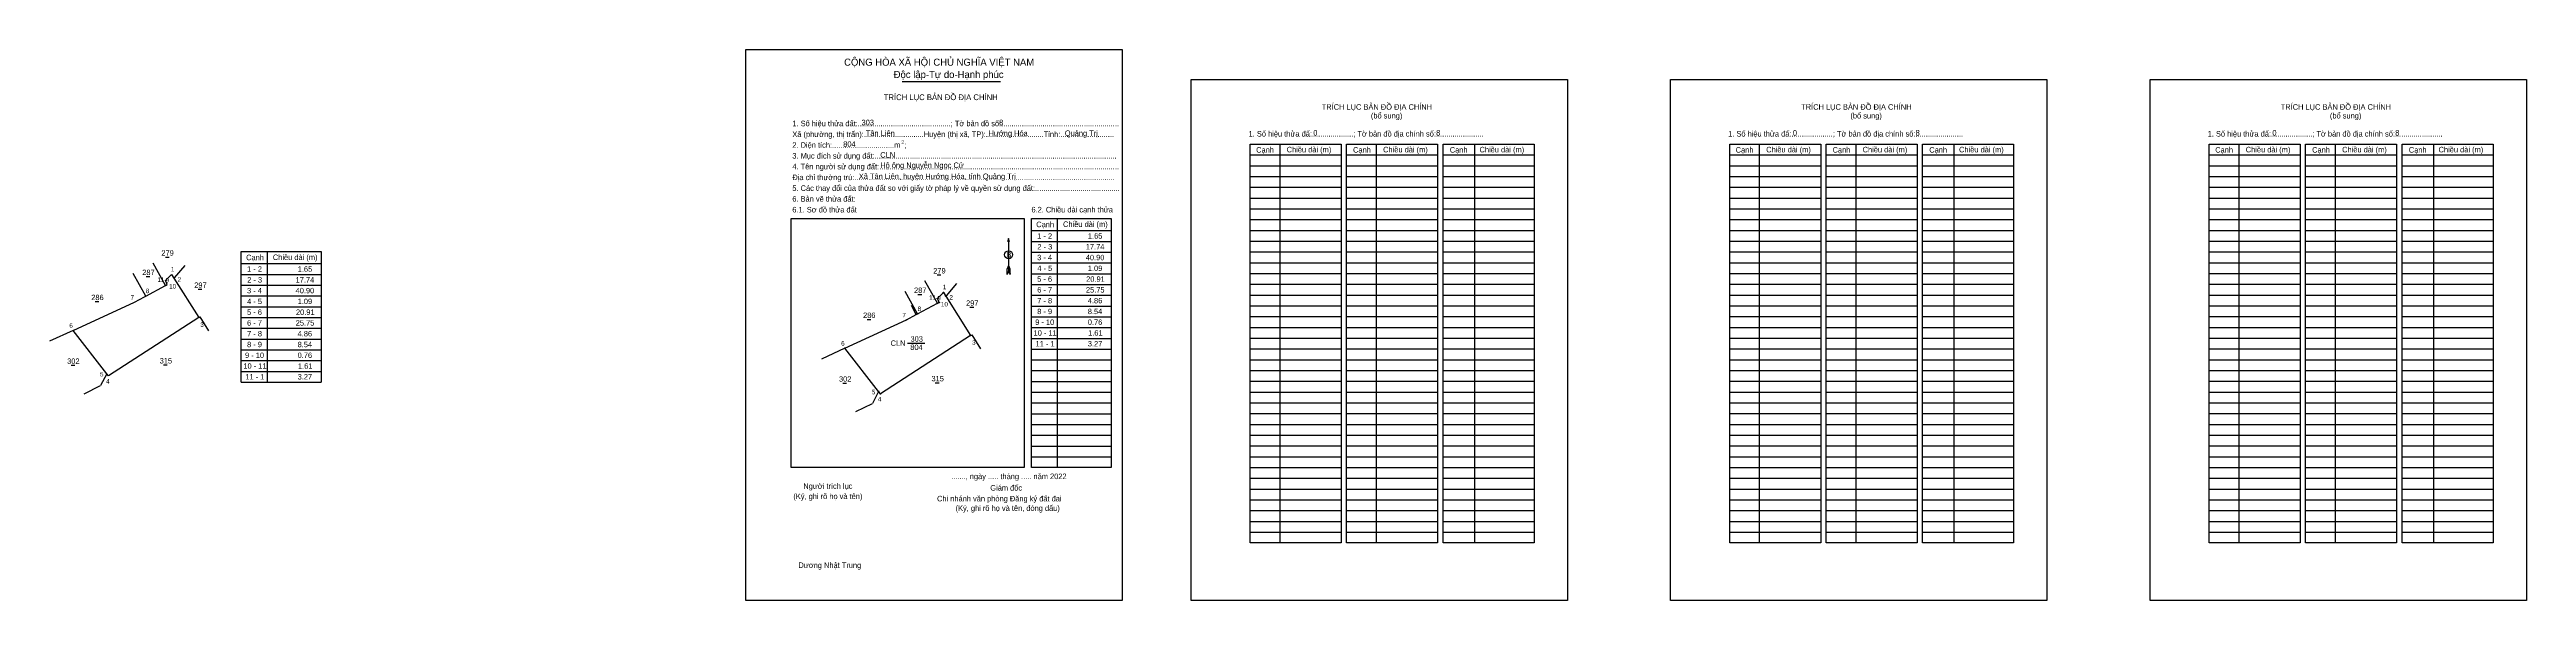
# Model space of a CAD drawing. Extents: x 547302 to 548246, y 1837997 to 1838207.
import ezdxf

# ---------------------------------------------------------------- set-up
doc = ezdxf.new("R2010")
doc.units = 0
for name, color, linetype in [('Level 1', 7, 'Continuous'), ('Level 10', 7, 'Continuous'), ('Level 11', 7, 'Continuous'), ('Level 13', 7, 'Continuous'), ('Level 2', 7, 'Continuous'), ('Level 27', 7, 'Continuous'), ('Level 36', 7, 'Continuous'), ('Level 5', 7, 'Continuous'), ('Level 52', 7, 'Continuous'), ('Level 6', 7, 'Continuous'), ('Level 9', 7, 'Continuous')]:
    doc.layers.add(name, color=color, linetype=linetype)

msp = doc.modelspace()

# ---------------------------------------------------------------- linework, layer by layer
at = {"layer": 'Level 1'}
for p, q in [((547567.44, 1838207.03), (547567.44, 1838207.03)), ((547737, 1838195.6), (547737, 1838195.6)), ((547770.81, 1838171), (547770.81, 1838019.21)), ((547807.54, 1838171), (547807.54, 1838019.21)), ((547844.95, 1838171), (547844.95, 1838019.21)), ((547953.47, 1838171), (547953.47, 1838019.21)), ((547990.2, 1838171), (547990.2, 1838019.21)), ((548027.61, 1838171), (548027.61, 1838019.21)), ((548136.14, 1838171), (548136.14, 1838019.21)), ((548172.87, 1838171), (548172.87, 1838019.21)), ((548210.28, 1838171), (548210.28, 1838019.21)), ((547759.53, 1838166.9), (547794.19, 1838166.9)), ((547759.53, 1838162.8), (547794.19, 1838162.8)), ((547759.53, 1838158.69), (547794.19, 1838158.69)), ((547796.25, 1838166.9), (547830.92, 1838166.9)), ((547796.25, 1838162.8), (547830.92, 1838162.8)), ((547796.25, 1838158.69), (547830.92, 1838158.69)), ((547832.98, 1838166.9), (547867.65, 1838166.9)), ((547832.98, 1838162.8), (547867.65, 1838162.8)), ((547832.98, 1838158.69), (547867.65, 1838158.69)), ((547942.19, 1838166.9), (547976.86, 1838166.9)), ((547942.19, 1838162.8), (547976.86, 1838162.8)), ((547942.19, 1838158.69), (547976.86, 1838158.69)), ((547978.92, 1838166.9), (548013.59, 1838166.9)), ((547978.92, 1838162.8), (548013.59, 1838162.8)), ((547978.92, 1838158.69), (548013.59, 1838158.69)), ((548015.65, 1838166.9), (548050.31, 1838166.9)), ((548015.65, 1838162.8), (548050.31, 1838162.8)), ((548015.65, 1838158.69), (548050.31, 1838158.69)), ((548124.86, 1838166.9), (548159.53, 1838166.9)), ((548124.86, 1838162.8), (548159.53, 1838162.8)), ((548124.86, 1838158.69), (548159.53, 1838158.69)), ((548161.59, 1838166.9), (548196.25, 1838166.9)), ((548161.59, 1838162.8), (548196.25, 1838162.8)), ((548161.59, 1838158.69), (548196.25, 1838158.69)), ((548198.32, 1838166.9), (548232.98, 1838166.9)), ((548198.32, 1838162.8), (548232.98, 1838162.8)), ((548198.32, 1838158.69), (548232.98, 1838158.69)), ((547759.53, 1838154.59), (547794.19, 1838154.59)), ((547759.53, 1838150.49), (547794.19, 1838150.49)), ((547796.25, 1838154.59), (547830.92, 1838154.59)), ((547796.25, 1838150.49), (547830.92, 1838150.49)), ((547832.98, 1838154.59), (547867.65, 1838154.59)), ((547832.98, 1838150.49), (547867.65, 1838150.49)), ((547942.19, 1838154.59), (547976.86, 1838154.59)), ((547942.19, 1838150.49), (547976.86, 1838150.49)), ((547978.92, 1838154.59), (548013.59, 1838154.59)), ((547978.92, 1838150.49), (548013.59, 1838150.49)), ((548015.65, 1838154.59), (548050.31, 1838154.59)), ((548015.65, 1838150.49), (548050.31, 1838150.49)), ((548124.86, 1838154.59), (548159.53, 1838154.59)), ((548124.86, 1838150.49), (548159.53, 1838150.49)), ((548161.59, 1838154.59), (548196.25, 1838154.59)), ((548161.59, 1838150.49), (548196.25, 1838150.49)), ((548198.32, 1838154.59), (548232.98, 1838154.59)), ((548198.32, 1838150.49), (548232.98, 1838150.49)), ((547584.71, 1838142.7), (547584.71, 1838142.7)), ((547686.04, 1838142.7), (547686.04, 1838047.86)), ((547759.53, 1838146.39), (547794.19, 1838146.39)), ((547759.53, 1838142.28), (547794.19, 1838142.28)), ((547796.25, 1838146.39), (547830.92, 1838146.39)), ((547796.25, 1838142.28), (547830.92, 1838142.28)), ((547832.98, 1838146.39), (547867.65, 1838146.39)), ((547832.98, 1838142.28), (547867.65, 1838142.28)), ((547942.19, 1838146.39), (547976.86, 1838146.39)), ((547942.19, 1838142.28), (547976.86, 1838142.28)), ((547978.92, 1838146.39), (548013.59, 1838146.39)), ((547978.92, 1838142.28), (548013.59, 1838142.28)), ((548015.65, 1838146.39), (548050.31, 1838146.39)), ((548015.65, 1838142.28), (548050.31, 1838142.28)), ((548124.86, 1838146.39), (548159.53, 1838146.39)), ((548124.86, 1838142.28), (548159.53, 1838142.28)), ((548161.59, 1838146.39), (548196.25, 1838146.39)), ((548161.59, 1838142.28), (548196.25, 1838142.28)), ((548198.32, 1838146.39), (548232.98, 1838146.39)), ((548198.32, 1838142.28), (548232.98, 1838142.28)), ((547667.48, 1838135.14), (547667.48, 1838122.73)), ((547676.19, 1838138.12), (547706.62, 1838138.12)), ((547676.19, 1838134.02), (547706.62, 1838134.02)), ((547759.53, 1838138.18), (547794.19, 1838138.18)), ((547759.53, 1838134.08), (547794.19, 1838134.08)), ((547796.25, 1838138.18), (547830.92, 1838138.18)), ((547796.25, 1838134.08), (547830.92, 1838134.08)), ((547832.98, 1838138.18), (547867.65, 1838138.18)), ((547832.98, 1838134.08), (547867.65, 1838134.08)), ((547942.19, 1838138.18), (547976.86, 1838138.18)), ((547942.19, 1838134.08), (547976.86, 1838134.08)), ((547978.92, 1838138.18), (548013.59, 1838138.18)), ((547978.92, 1838134.08), (548013.59, 1838134.08)), ((548015.65, 1838138.18), (548050.31, 1838138.18)), ((548015.65, 1838134.08), (548050.31, 1838134.08)), ((548124.86, 1838138.18), (548159.53, 1838138.18)), ((548124.86, 1838134.08), (548159.53, 1838134.08)), ((548161.59, 1838138.18), (548196.25, 1838138.18)), ((548161.59, 1838134.08), (548196.25, 1838134.08)), ((548198.32, 1838138.18), (548232.98, 1838138.18)), ((548198.32, 1838134.08), (548232.98, 1838134.08)), ((547666.93, 1838121.46), (547666.96, 1838123.51)), ((547667.48, 1838122.73), (547666.93, 1838121.46)), ((547667.48, 1838124.78), (547666.96, 1838123.51)), ((547667.48, 1838124.78), (547668.01, 1838123.51)), ((547667.48, 1838124.6), (547668.01, 1838123.33)), ((547667.48, 1838124.42), (547668.01, 1838123.15)), ((547667.48, 1838124.25), (547668.01, 1838122.97)), ((547667.48, 1838124.06), (547668.01, 1838122.78)), ((547667.48, 1838123.88), (547668.01, 1838122.6)), ((547667.48, 1838123.71), (547668.01, 1838122.41)), ((547667.48, 1838123.53), (547668.02, 1838122.23)), ((547667.48, 1838123.35), (547668.02, 1838122.04)), ((547667.48, 1838123.17), (547668.02, 1838121.86)), ((547667.48, 1838123), (547668.03, 1838121.68)), ((547667.48, 1838122.73), (547668.03, 1838121.46)), ((547668.03, 1838121.46), (547668.01, 1838123.51)), ((547676.19, 1838129.91), (547706.62, 1838129.91)), ((547676.19, 1838125.81), (547706.62, 1838125.81)), ((547676.19, 1838121.71), (547706.62, 1838121.71)), ((547759.53, 1838129.98), (547794.19, 1838129.98)), ((547759.53, 1838125.87), (547794.19, 1838125.87)), ((547759.53, 1838121.77), (547794.19, 1838121.77)), ((547796.25, 1838129.98), (547830.92, 1838129.98)), ((547796.25, 1838125.87), (547830.92, 1838125.87)), ((547796.25, 1838121.77), (547830.92, 1838121.77)), ((547832.98, 1838129.98), (547867.65, 1838129.98)), ((547832.98, 1838125.87), (547867.65, 1838125.87)), ((547832.98, 1838121.77), (547867.65, 1838121.77)), ((547942.19, 1838129.98), (547976.86, 1838129.98)), ((547942.19, 1838125.87), (547976.86, 1838125.87)), ((547942.19, 1838121.77), (547976.86, 1838121.77)), ((547978.92, 1838129.98), (548013.59, 1838129.98)), ((547978.92, 1838125.87), (548013.59, 1838125.87)), ((547978.92, 1838121.77), (548013.59, 1838121.77)), ((548015.65, 1838129.98), (548050.31, 1838129.98)), ((548015.65, 1838125.87), (548050.31, 1838125.87)), ((548015.65, 1838121.77), (548050.31, 1838121.77)), ((548124.86, 1838129.98), (548159.53, 1838129.98)), ((548124.86, 1838125.87), (548159.53, 1838125.87)), ((548124.86, 1838121.77), (548159.53, 1838121.77)), ((548161.59, 1838129.98), (548196.25, 1838129.98)), ((548161.59, 1838125.87), (548196.25, 1838125.87)), ((548161.59, 1838121.77), (548196.25, 1838121.77)), ((548198.32, 1838129.98), (548232.98, 1838129.98)), ((548198.32, 1838125.87), (548232.98, 1838125.87)), ((548198.32, 1838121.77), (548232.98, 1838121.77)), ((547676.19, 1838117.61), (547706.62, 1838117.61)), ((547676.19, 1838113.5), (547706.62, 1838113.5)), ((547759.53, 1838117.67), (547794.19, 1838117.67)), ((547759.53, 1838113.57), (547794.19, 1838113.57)), ((547796.25, 1838117.67), (547830.92, 1838117.67)), ((547796.25, 1838113.57), (547830.92, 1838113.57)), ((547832.98, 1838117.67), (547867.65, 1838117.67)), ((547832.98, 1838113.57), (547867.65, 1838113.57)), ((547942.19, 1838117.67), (547976.86, 1838117.67)), ((547942.19, 1838113.57), (547976.86, 1838113.57)), ((547978.92, 1838117.67), (548013.59, 1838117.67)), ((547978.92, 1838113.57), (548013.59, 1838113.57)), ((548015.65, 1838117.67), (548050.31, 1838117.67)), ((548015.65, 1838113.57), (548050.31, 1838113.57)), ((548124.86, 1838117.67), (548159.53, 1838117.67)), ((548124.86, 1838113.57), (548159.53, 1838113.57)), ((548161.59, 1838117.67), (548196.25, 1838117.67)), ((548161.59, 1838113.57), (548196.25, 1838113.57)), ((548198.32, 1838117.67), (548232.98, 1838117.67)), ((548198.32, 1838113.57), (548232.98, 1838113.57)), ((547676.19, 1838109.4), (547706.62, 1838109.4)), ((547676.19, 1838105.3), (547706.62, 1838105.3)), ((547759.53, 1838109.46), (547794.19, 1838109.46)), ((547759.53, 1838105.36), (547794.19, 1838105.36)), ((547796.25, 1838109.46), (547830.92, 1838109.46)), ((547796.25, 1838105.36), (547830.92, 1838105.36)), ((547832.98, 1838109.46), (547867.65, 1838109.46)), ((547832.98, 1838105.36), (547867.65, 1838105.36)), ((547942.19, 1838109.46), (547976.86, 1838109.46)), ((547942.19, 1838105.36), (547976.86, 1838105.36)), ((547978.92, 1838109.46), (548013.59, 1838109.46)), ((547978.92, 1838105.36), (548013.59, 1838105.36)), ((548015.65, 1838109.46), (548050.31, 1838109.46)), ((548015.65, 1838105.36), (548050.31, 1838105.36)), ((548124.86, 1838109.46), (548159.53, 1838109.46)), ((548124.86, 1838105.36), (548159.53, 1838105.36)), ((548161.59, 1838109.46), (548196.25, 1838109.46)), ((548161.59, 1838105.36), (548196.25, 1838105.36)), ((548198.32, 1838109.46), (548232.98, 1838109.46)), ((548198.32, 1838105.36), (548232.98, 1838105.36)), ((547676.19, 1838101.2), (547706.62, 1838101.2)), ((547676.19, 1838097.09), (547706.62, 1838097.09)), ((547676.19, 1838092.99), (547706.62, 1838092.99)), ((547759.53, 1838101.26), (547794.19, 1838101.26)), ((547759.53, 1838097.16), (547794.19, 1838097.16)), ((547759.53, 1838093.05), (547794.19, 1838093.05)), ((547796.25, 1838101.26), (547830.92, 1838101.26)), ((547796.25, 1838097.16), (547830.92, 1838097.16)), ((547796.25, 1838093.05), (547830.92, 1838093.05)), ((547832.98, 1838101.26), (547867.65, 1838101.26)), ((547832.98, 1838097.16), (547867.65, 1838097.16)), ((547832.98, 1838093.05), (547867.65, 1838093.05)), ((547942.19, 1838101.26), (547976.86, 1838101.26)), ((547942.19, 1838097.16), (547976.86, 1838097.16)), ((547942.19, 1838093.05), (547976.86, 1838093.05)), ((547978.92, 1838101.26), (548013.59, 1838101.26)), ((547978.92, 1838097.16), (548013.59, 1838097.16)), ((547978.92, 1838093.05), (548013.59, 1838093.05)), ((548015.65, 1838101.26), (548050.31, 1838101.26)), ((548015.65, 1838097.16), (548050.31, 1838097.16)), ((548015.65, 1838093.05), (548050.31, 1838093.05)), ((548124.86, 1838101.26), (548159.53, 1838101.26)), ((548124.86, 1838097.16), (548159.53, 1838097.16)), ((548124.86, 1838093.05), (548159.53, 1838093.05)), ((548161.59, 1838101.26), (548196.25, 1838101.26)), ((548161.59, 1838097.16), (548196.25, 1838097.16)), ((548161.59, 1838093.05), (548196.25, 1838093.05)), ((548198.32, 1838101.26), (548232.98, 1838101.26)), ((548198.32, 1838097.16), (548232.98, 1838097.16)), ((548198.32, 1838093.05), (548232.98, 1838093.05)), ((547676.19, 1838088.89), (547706.62, 1838088.89)), ((547676.19, 1838084.79), (547706.62, 1838084.79)), ((547759.53, 1838088.95), (547794.19, 1838088.95)), ((547759.53, 1838084.85), (547794.19, 1838084.85)), ((547796.25, 1838088.95), (547830.92, 1838088.95)), ((547796.25, 1838084.85), (547830.92, 1838084.85)), ((547832.98, 1838088.95), (547867.65, 1838088.95)), ((547832.98, 1838084.85), (547867.65, 1838084.85)), ((547942.19, 1838088.95), (547976.86, 1838088.95)), ((547942.19, 1838084.85), (547976.86, 1838084.85)), ((547978.92, 1838088.95), (548013.59, 1838088.95)), ((547978.92, 1838084.85), (548013.59, 1838084.85)), ((548015.65, 1838088.95), (548050.31, 1838088.95)), ((548015.65, 1838084.85), (548050.31, 1838084.85)), ((548124.86, 1838088.95), (548159.53, 1838088.95)), ((548124.86, 1838084.85), (548159.53, 1838084.85)), ((548161.59, 1838088.95), (548196.25, 1838088.95)), ((548161.59, 1838084.85), (548196.25, 1838084.85)), ((548198.32, 1838088.95), (548232.98, 1838088.95)), ((548198.32, 1838084.85), (548232.98, 1838084.85)), ((547676.19, 1838080.68), (547706.62, 1838080.68)), ((547676.19, 1838076.58), (547706.62, 1838076.58)), ((547759.53, 1838080.75), (547794.19, 1838080.75)), ((547759.53, 1838076.64), (547794.19, 1838076.64)), ((547796.25, 1838080.75), (547830.92, 1838080.75)), ((547796.25, 1838076.64), (547830.92, 1838076.64)), ((547832.98, 1838080.75), (547867.65, 1838080.75)), ((547832.98, 1838076.64), (547867.65, 1838076.64)), ((547942.19, 1838080.75), (547976.86, 1838080.75)), ((547942.19, 1838076.64), (547976.86, 1838076.64)), ((547978.92, 1838080.75), (548013.59, 1838080.75)), ((547978.92, 1838076.64), (548013.59, 1838076.64)), ((548015.65, 1838080.75), (548050.31, 1838080.75)), ((548015.65, 1838076.64), (548050.31, 1838076.64)), ((548124.86, 1838080.75), (548159.53, 1838080.75)), ((548124.86, 1838076.64), (548159.53, 1838076.64)), ((548161.59, 1838080.75), (548196.25, 1838080.75)), ((548161.59, 1838076.64), (548196.25, 1838076.64)), ((548198.32, 1838080.75), (548232.98, 1838080.75)), ((548198.32, 1838076.64), (548232.98, 1838076.64)), ((547676.19, 1838072.48), (547706.62, 1838072.48)), ((547676.19, 1838068.38), (547706.62, 1838068.38)), ((547676.19, 1838064.27), (547706.62, 1838064.27)), ((547759.53, 1838072.54), (547794.19, 1838072.54)), ((547759.53, 1838068.44), (547794.19, 1838068.44)), ((547759.53, 1838064.34), (547794.19, 1838064.34)), ((547796.25, 1838072.54), (547830.92, 1838072.54)), ((547796.25, 1838068.44), (547830.92, 1838068.44)), ((547796.25, 1838064.34), (547830.92, 1838064.34)), ((547832.98, 1838072.54), (547867.65, 1838072.54)), ((547832.98, 1838068.44), (547867.65, 1838068.44)), ((547832.98, 1838064.34), (547867.65, 1838064.34)), ((547942.19, 1838072.54), (547976.86, 1838072.54)), ((547942.19, 1838068.44), (547976.86, 1838068.44)), ((547942.19, 1838064.34), (547976.86, 1838064.34)), ((547978.92, 1838072.54), (548013.59, 1838072.54)), ((547978.92, 1838068.44), (548013.59, 1838068.44)), ((547978.92, 1838064.34), (548013.59, 1838064.34)), ((548015.65, 1838072.54), (548050.31, 1838072.54)), ((548015.65, 1838068.44), (548050.31, 1838068.44)), ((548015.65, 1838064.34), (548050.31, 1838064.34)), ((548124.86, 1838072.54), (548159.53, 1838072.54)), ((548124.86, 1838068.44), (548159.53, 1838068.44)), ((548124.86, 1838064.34), (548159.53, 1838064.34)), ((548161.59, 1838072.54), (548196.25, 1838072.54)), ((548161.59, 1838068.44), (548196.25, 1838068.44)), ((548161.59, 1838064.34), (548196.25, 1838064.34)), ((548198.32, 1838072.54), (548232.98, 1838072.54)), ((548198.32, 1838068.44), (548232.98, 1838068.44)), ((548198.32, 1838064.34), (548232.98, 1838064.34)), ((547676.19, 1838060.17), (547706.62, 1838060.17)), ((547676.19, 1838056.07), (547706.62, 1838056.07)), ((547759.53, 1838060.23), (547794.19, 1838060.23)), ((547759.53, 1838056.13), (547794.19, 1838056.13)), ((547796.25, 1838060.23), (547830.92, 1838060.23)), ((547796.25, 1838056.13), (547830.92, 1838056.13)), ((547832.98, 1838060.23), (547867.65, 1838060.23)), ((547832.98, 1838056.13), (547867.65, 1838056.13)), ((547942.19, 1838060.23), (547976.86, 1838060.23)), ((547942.19, 1838056.13), (547976.86, 1838056.13)), ((547978.92, 1838060.23), (548013.59, 1838060.23)), ((547978.92, 1838056.13), (548013.59, 1838056.13)), ((548015.65, 1838060.23), (548050.31, 1838060.23)), ((548015.65, 1838056.13), (548050.31, 1838056.13)), ((548124.86, 1838060.23), (548159.53, 1838060.23)), ((548124.86, 1838056.13), (548159.53, 1838056.13)), ((548161.59, 1838060.23), (548196.25, 1838060.23)), ((548161.59, 1838056.13), (548196.25, 1838056.13)), ((548198.32, 1838060.23), (548232.98, 1838060.23)), ((548198.32, 1838056.13), (548232.98, 1838056.13)), ((547673.46, 1838047.86), (547673.46, 1838047.86)), ((547676.19, 1838051.97), (547706.62, 1838051.97)), ((547759.53, 1838052.03), (547794.19, 1838052.03)), ((547759.53, 1838047.93), (547794.19, 1838047.93)), ((547796.25, 1838052.03), (547830.92, 1838052.03)), ((547796.25, 1838047.93), (547830.92, 1838047.93)), ((547832.98, 1838052.03), (547867.65, 1838052.03)), ((547832.98, 1838047.93), (547867.65, 1838047.93)), ((547942.19, 1838052.03), (547976.86, 1838052.03)), ((547942.19, 1838047.93), (547976.86, 1838047.93)), ((547978.92, 1838052.03), (548013.59, 1838052.03)), ((547978.92, 1838047.93), (548013.59, 1838047.93)), ((548015.65, 1838052.03), (548050.31, 1838052.03)), ((548015.65, 1838047.93), (548050.31, 1838047.93)), ((548124.86, 1838052.03), (548159.53, 1838052.03)), ((548124.86, 1838047.93), (548159.53, 1838047.93)), ((548161.59, 1838052.03), (548196.25, 1838052.03)), ((548161.59, 1838047.93), (548196.25, 1838047.93)), ((548198.32, 1838052.03), (548232.98, 1838052.03)), ((548198.32, 1838047.93), (548232.98, 1838047.93)), ((547759.53, 1838043.82), (547794.19, 1838043.82)), ((547759.53, 1838039.72), (547794.19, 1838039.72)), ((547796.25, 1838043.82), (547830.92, 1838043.82)), ((547796.25, 1838039.72), (547830.92, 1838039.72)), ((547832.98, 1838043.82), (547867.65, 1838043.82)), ((547832.98, 1838039.72), (547867.65, 1838039.72)), ((547942.19, 1838043.82), (547976.86, 1838043.82)), ((547942.19, 1838039.72), (547976.86, 1838039.72)), ((547978.92, 1838043.82), (548013.59, 1838043.82)), ((547978.92, 1838039.72), (548013.59, 1838039.72)), ((548015.65, 1838043.82), (548050.31, 1838043.82)), ((548015.65, 1838039.72), (548050.31, 1838039.72)), ((548124.86, 1838043.82), (548159.53, 1838043.82)), ((548124.86, 1838039.72), (548159.53, 1838039.72)), ((548161.59, 1838043.82), (548196.25, 1838043.82)), ((548161.59, 1838039.72), (548196.25, 1838039.72)), ((548198.32, 1838043.82), (548232.98, 1838043.82)), ((548198.32, 1838039.72), (548232.98, 1838039.72)), ((547759.53, 1838035.62), (547794.19, 1838035.62)), ((547759.53, 1838031.52), (547794.19, 1838031.52)), ((547759.53, 1838027.41), (547794.19, 1838027.41)), ((547796.25, 1838035.62), (547830.92, 1838035.62)), ((547796.25, 1838031.52), (547830.92, 1838031.52)), ((547796.25, 1838027.41), (547830.92, 1838027.41)), ((547832.98, 1838035.62), (547867.65, 1838035.62)), ((547832.98, 1838031.52), (547867.65, 1838031.52)), ((547832.98, 1838027.41), (547867.65, 1838027.41)), ((547942.19, 1838035.62), (547976.86, 1838035.62)), ((547942.19, 1838031.52), (547976.86, 1838031.52)), ((547942.19, 1838027.41), (547976.86, 1838027.41)), ((547978.92, 1838035.62), (548013.59, 1838035.62)), ((547978.92, 1838031.52), (548013.59, 1838031.52)), ((547978.92, 1838027.41), (548013.59, 1838027.41)), ((548015.65, 1838035.62), (548050.31, 1838035.62)), ((548015.65, 1838031.52), (548050.31, 1838031.52)), ((548015.65, 1838027.41), (548050.31, 1838027.41)), ((548124.86, 1838035.62), (548159.53, 1838035.62)), ((548124.86, 1838031.52), (548159.53, 1838031.52)), ((548124.86, 1838027.41), (548159.53, 1838027.41)), ((548161.59, 1838035.62), (548196.25, 1838035.62)), ((548161.59, 1838031.52), (548196.25, 1838031.52)), ((548161.59, 1838027.41), (548196.25, 1838027.41)), ((548198.32, 1838035.62), (548232.98, 1838035.62)), ((548198.32, 1838031.52), (548232.98, 1838031.52)), ((548198.32, 1838027.41), (548232.98, 1838027.41)), ((547759.53, 1838023.31), (547794.19, 1838023.31)), ((547796.25, 1838023.31), (547830.92, 1838023.31)), ((547832.98, 1838023.31), (547867.65, 1838023.31)), ((547942.19, 1838023.31), (547976.86, 1838023.31)), ((547978.92, 1838023.31), (548013.59, 1838023.31)), ((548015.65, 1838023.31), (548050.31, 1838023.31)), ((548124.86, 1838023.31), (548159.53, 1838023.31)), ((548161.59, 1838023.31), (548196.25, 1838023.31)), ((548198.32, 1838023.31), (548232.98, 1838023.31)), ((547710.81, 1837997.31), (547710.81, 1837997.31)), ((547880.36, 1837997.31), (547880.36, 1837997.31))]:
    msp.add_line(p, q, dxfattribs=at)
for points in [[(547759.53, 1838171), (547794.19, 1838171), (547794.19, 1838019.21), (547759.53, 1838019.21)], [(547796.25, 1838171), (547830.92, 1838171), (547830.92, 1838019.21), (547796.25, 1838019.21)], [(547832.98, 1838171), (547867.65, 1838171), (547867.65, 1838019.21), (547832.98, 1838019.21)], [(547942.19, 1838171), (547976.86, 1838171), (547976.86, 1838019.21), (547942.19, 1838019.21)], [(547978.92, 1838171), (548013.59, 1838171), (548013.59, 1838019.21), (547978.92, 1838019.21)], [(548015.65, 1838171), (548050.31, 1838171), (548050.31, 1838019.21), (548015.65, 1838019.21)], [(548124.86, 1838171), (548159.53, 1838171), (548159.53, 1838019.21), (548124.86, 1838019.21)], [(548161.59, 1838171), (548196.25, 1838171), (548196.25, 1838019.21), (548161.59, 1838019.21)], [(548198.32, 1838171), (548232.98, 1838171), (548232.98, 1838019.21), (548198.32, 1838019.21)], [(547584.71, 1838142.7), (547673.46, 1838142.7), (547673.46, 1838047.86), (547584.71, 1838047.86)], [(547676.19, 1838142.7), (547706.62, 1838142.7), (547706.62, 1838047.86), (547676.19, 1838047.86)]]:
    msp.add_lwpolyline(points, close=True, dxfattribs=at)
msp.add_lwpolyline([(547667.83, 1838133.82), (547667.48, 1838135.14), (547667.12, 1838133.82)], dxfattribs=at)
msp.add_circle((547667.48, 1838128.93), 1.51, dxfattribs=at)
at = {"layer": 'Level 10'}
for p, q in [((547640.38, 1838112.26), (547642.68, 1838114.59)), ((547641.02, 1838110.79), (547640.38, 1838112.26)), ((547642.68, 1838114.59), (547643.56, 1838113.19)), ((547643.56, 1838113.19), (547653.01, 1838098.18)), ((547643.81, 1838113.34), (547647.83, 1838117.97)), ((547605.15, 1838093.33), (547628.54, 1838104.09)), ((547628.54, 1838104.09), (547632.29, 1838106.11)), ((547632.29, 1838106.11), (547630.45, 1838109.66)), ((547632.29, 1838106.11), (547632.82, 1838106.39)), ((547632.82, 1838106.39), (547640.35, 1838110.43)), ((547640.35, 1838110.43), (547641.02, 1838110.79)), ((547617.99, 1838076.83), (547605.15, 1838093.33)), ((547653.01, 1838098.18), (547618.66, 1838075.97)), ((547653.01, 1838098.18), (547653.48, 1838098.48)), ((547653.48, 1838098.48), (547656.78, 1838093.15)), ((547618.66, 1838075.97), (547617.99, 1838076.83)), ((547609.32, 1838069.2), (547615.62, 1838072.33))]:
    msp.add_line(p, q, dxfattribs=at)
at = {"layer": 'Level 11'}
for centre in [(547640.38, 1838112.26), (547642.68, 1838114.59), (547643.56, 1838113.19), (547628.54, 1838104.09), (547632.82, 1838106.39), (547640.35, 1838110.43), (547641.02, 1838110.79), (547605.15, 1838093.33), (547605.15, 1838093.33), (547653.01, 1838098.18), (547617.99, 1838076.83), (547618.66, 1838075.97)]:
    msp.add_circle(centre, 0.137, dxfattribs=at)
at = {"layer": 'Level 13'}
msp.add_line((547626.93, 1838194.91), (547664.36, 1838194.91), dxfattribs=at)
at = {"layer": 'Level 2'}
for points in [[(547567.44, 1838207.04), (547710.81, 1838207.04), (547710.81, 1837997.31), (547567.44, 1837997.31)], [(547737, 1838195.6), (547880.36, 1838195.6), (547880.36, 1837997.31), (547737, 1837997.31)], [(547919.67, 1838195.6), (548063.03, 1838195.6), (548063.03, 1837997.31), (547919.67, 1837997.31)], [(548102.34, 1838195.6), (548245.7, 1838195.6), (548245.7, 1837997.31), (548102.34, 1837997.31)]]:
    msp.add_lwpolyline(points, close=True, dxfattribs=at)
at = {"layer": 'Level 27'}
for p, q in [((547632.82, 1838106.39), (547628.05, 1838114.95)), ((547640.35, 1838110.43), (547635.59, 1838118.94)), ((547605.15, 1838093.33), (547596.16, 1838089.2)), ((547617.99, 1838076.83), (547615.62, 1838072.33))]:
    msp.add_line(p, q, dxfattribs=at)
at = {"layer": 'Level 5'}
for p, q in [((547338.82, 1838113.19), (547334.05, 1838121.75)), ((547346.34, 1838117.23), (547341.59, 1838125.74)), ((547346.28, 1838128.03), (547347.69, 1838128.03)), ((547346.38, 1838119.06), (547348.68, 1838121.39)), ((547348.68, 1838121.39), (547349.56, 1838119.99)), ((547349.81, 1838120.14), (547353.83, 1838124.77)), ((547375.19, 1838130.11), (547405.61, 1838130.11)), ((547375.19, 1838080.4), (547375.19, 1838130.11)), ((547375.19, 1838125.53), (547405.61, 1838125.53)), ((547375.19, 1838121.42), (547405.61, 1838121.42)), ((547385.03, 1838130.11), (547385.03, 1838080.4)), ((547405.61, 1838130.11), (547405.61, 1838080.4)), ((547334.54, 1838110.89), (547338.29, 1838112.9)), ((547338.29, 1838112.9), (547338.82, 1838113.19)), ((547338.82, 1838113.19), (547346.34, 1838117.23)), ((547338.96, 1838120.63), (547340.38, 1838120.63)), ((547346.34, 1838117.23), (547347.02, 1838117.59)), ((547347.02, 1838117.59), (547346.38, 1838119.06)), ((547349.56, 1838119.99), (547359.01, 1838104.98)), ((547358.78, 1838115.77), (547360.2, 1838115.77)), ((547375.19, 1838117.32), (547405.61, 1838117.32)), ((547375.19, 1838113.22), (547405.61, 1838113.22)), ((547311.15, 1838100.13), (547334.54, 1838110.89)), ((547319.56, 1838111.1), (547320.97, 1838111.1)), ((547359.01, 1838104.98), (547324.66, 1838082.77)), ((547359.01, 1838104.98), (547359.47, 1838105.28)), ((547359.47, 1838105.28), (547362.77, 1838099.95)), ((547375.19, 1838109.12), (547405.61, 1838109.12)), ((547375.19, 1838105.01), (547405.61, 1838105.01)), ((547311.15, 1838100.13), (547302.16, 1838095.99)), ((547323.99, 1838083.63), (547311.15, 1838100.13)), ((547375.19, 1838100.91), (547405.61, 1838100.91)), ((547375.19, 1838096.81), (547405.61, 1838096.81)), ((547375.19, 1838092.71), (547405.61, 1838092.71)), ((547310.38, 1838086.84), (547311.8, 1838086.84)), ((547323.99, 1838083.63), (547321.62, 1838079.13)), ((547324.66, 1838082.77), (547323.99, 1838083.63)), ((547345.58, 1838086.99), (547347, 1838086.99)), ((547375.19, 1838088.6), (547405.61, 1838088.6)), ((547375.19, 1838084.5), (547405.61, 1838084.5)), ((547315.32, 1838076), (547321.62, 1838079.13)), ((547375.19, 1838080.4), (547405.61, 1838080.4))]:
    msp.add_line(p, q, dxfattribs=at)
at = {"layer": 'Level 9'}
for p, q in [((547640.28, 1838121.23), (547641.69, 1838121.23)), ((547632.97, 1838113.83), (547634.38, 1838113.83)), ((547613.57, 1838104.3), (547614.98, 1838104.3)), ((547652.79, 1838108.97), (547654.2, 1838108.97)), ((547628.96, 1838095.28), (547635.59, 1838095.28)), ((547604.39, 1838080.04), (547605.8, 1838080.04)), ((547639.58, 1838080.19), (547641, 1838080.19))]:
    msp.add_line(p, q, dxfattribs=at)

# ---------------------------------------------------------------- texts
at = {"layer": 'Level 1'}
for s, height, p in [('TRÍCH LỤC BẢN ĐỒ ĐỊA CHÍNH', 2.1881, (547619.94, 1838187.79)), ('TRÍCH LỤC BẢN ĐỒ ĐỊA CHÍNH', 2.1196, (547786.76, 1838184.13)), ('TRÍCH LỤC BẢN ĐỒ ĐỊA CHÍNH', 2.1196, (547969.42, 1838184.13)), ('TRÍCH LỤC BẢN ĐỒ ĐỊA CHÍNH', 2.1196, (548152.09, 1838184.13)), ('1. Số hiệu thửa đất:.............................................; Tờ bản đồ số:.........................................................', 2.11961, (547585.12, 1838177.84)), ('(bổ sung)', 2.12, (547805.5, 1838180.8)), ('(bổ sung)', 2.12, (547988.17, 1838180.8)), ('(bổ sung)', 2.12, (548170.83, 1838180.8)), ('Xã (phường, thị trấn):.............................Huyện (thị xã, TP):............................Tỉnh:..........................', 2.11961, (547585.12, 1838173.74)), ('2. Diện tích:..............................m  ;', 2.1196, (547585.12, 1838169.64)), ('2', 1.37, (547626.63, 1838171.07)), ('1. Số hiệu thửa đấ:....................; Tờ bản đồ địa chính số:.......................', 2.1196, (547758.93, 1838173.92)), ('Cạnh', 2.12, (547761.8, 1838167.79)), ('Chiều dài (m)', 2.1196, (547773.42, 1838167.89)), ('Cạnh', 2.12, (547798.71, 1838167.79)), ('Chiều dài (m)', 2.1196, (547810.15, 1838167.89)), ('Cạnh', 2.12, (547835.55, 1838167.79)), ('Chiều dài (m)', 2.1196, (547846.88, 1838167.89)), ('1. Số hiệu thửa đấ:....................; Tờ bản đồ địa chính số:.......................', 2.1196, (547941.6, 1838173.92)), ('Cạnh', 2.12, (547944.47, 1838167.79)), ('Chiều dài (m)', 2.1196, (547956.09, 1838167.89)), ('Cạnh', 2.12, (547981.37, 1838167.79)), ('Chiều dài (m)', 2.1196, (547992.82, 1838167.89)), ('Cạnh', 2.12, (548018.22, 1838167.79)), ('Chiều dài (m)', 2.1196, (548029.55, 1838167.89)), ('1. Số hiệu thửa đấ:....................; Tờ bản đồ địa chính số:.......................', 2.1196, (548124.26, 1838173.92)), ('Cạnh', 2.12, (548127.14, 1838167.79)), ('Chiều dài (m)', 2.1196, (548138.76, 1838167.89)), ('Cạnh', 2.12, (548164.04, 1838167.79)), ('Chiều dài (m)', 2.1196, (548175.48, 1838167.89)), ('Cạnh', 2.12, (548200.88, 1838167.79)), ('Chiều dài (m)', 2.1196, (548212.22, 1838167.89)), ('Địa chỉ thường trú:..............................................................................................................................', 2.11961, (547585.12, 1838157.33)), ('4. Tên người sử dụng đất:....................................................................................................................', 2.11961, (547585.12, 1838161.43)), ('3. Mục đích sử dụng đất:.....................................................................................................................', 2.11961, (547585.12, 1838165.53)), ('5. Các thay đổi của thửa đất so với giấy tờ pháp lý về quyền sử dụng đất:.........................................', 2.11961, (547585.12, 1838153.23)), ('6. Bản vẽ thửa đất:', 2.1196, (547585.12, 1838149.12)), ('6.1. Sơ đồ thửa đất', 2.1196, (547585.12, 1838145.02)), ('6.2. Chiều dài cạnh thửa', 2.1196, (547676.19, 1838145.03)), ('Cạnh', 2.12, (547678.04, 1838139.42)), ('Chiều dài (m)', 2.1196, (547688.23, 1838139.49)), ('B', 2.05, (547666.72, 1838127.93)), ('......., ngày ..... tháng ..... năm 2022', 2.1196, (547645.63, 1838043.49)), ('(Ký, ghi rõ họ và tên)', 2.1196, (547585.5, 1838035.9)), ('Người trích lục', 2.1196, (547589.3, 1838039.8)), ('Chi nhánh văn phòng Đăng ký đất đai', 2.1196, (547640.24, 1838035.01)), ('Giám đốc', 2.12, (547660.51, 1838039.12)), ('(Ký, ghi rõ họ và tên, đóng dấu)', 2.1196, (547647.3, 1838031.39)), ('Dương Nhật Trung', 2.1196, (547587.44, 1838009.66))]:
    msp.add_text(s, height=height, dxfattribs=at).set_placement(p)
at = {"layer": 'Level 13'}
for s, height, p in [('CỘNG HÒA XÃ HỘI CHỦ NGHĨA VIỆT NAM', 2.7076, (547604.83, 1838200.89)), ('Độc lập-Tự do-Hạnh phúc', 2.7076, (547623.71, 1838196.21)), ('CLN', 2.051, (547622.54, 1838094.25)), ('804', 2.051, (547630.05, 1838092.68)), ('303', 2.051, (547630.13, 1838095.83))]:
    msp.add_text(s, height=height, dxfattribs=at).set_placement(p)
at = {"layer": 'Level 36'}
for s, p in [('279', (547638.78, 1838121.78)), ('287', (547631.47, 1838114.38)), ('297', (547651.29, 1838109.51)), ('286', (547612.06, 1838104.85)), ('302', (547602.89, 1838080.59)), ('315', (547638.12, 1838080.73))]:
    msp.add_text(s, height=2.051, dxfattribs=at).set_placement(p)
at = {"layer": 'Level 5'}
for s, height, p in [('279', 2.051, (547344.77, 1838128.58)), ('287', 2.051, (547337.47, 1838121.18)), ('1', 1.71, (547348.42, 1838122.57)), ('Cạnh', 2.12, (547377.03, 1838126.83)), ('1 - 2', 2.051, (547377.4, 1838122.45)), ('Chiều dài (m)', 2.1196, (547387.22, 1838126.9)), ('1.65', 2.051, (547396.7, 1838122.45)), ('286', 2.051, (547318.05, 1838111.65)), ('7', 1.71, (547333.05, 1838111.87)), ('8', 1.71, (547338.84, 1838114.3)), ('11', 1.709, (547343.26, 1838118.59)), ('9', 1.71, (547346.34, 1838118.34)), ('10', 1.709, (547347.74, 1838116.06)), ('2', 1.71, (547350.97, 1838118.65)), ('297', 2.051, (547357.28, 1838116.31)), ('3 - 4', 2.051, (547377.39, 1838114.25)), ('4 - 5', 2.051, (547377.43, 1838110.14)), ('2 - 3', 2.051, (547377.46, 1838118.35)), ('40.90', 2.051, (547395.9, 1838114.25)), ('17.74', 2.051, (547395.9, 1838118.35)), ('1.09', 2.051, (547396.67, 1838110.14)), ('6', 1.71, (547309.71, 1838101.14)), ('3', 1.71, (547359.6, 1838101.45)), ('5 - 6', 2.051, (547377.39, 1838106.04)), ('6 - 7', 2.051, (547377.4, 1838101.94)), ('25.75', 2.051, (547395.95, 1838101.94)), ('20.91', 2.051, (547396.03, 1838106.04)), ('8 - 9', 2.051, (547377.4, 1838093.73)), ('7 - 8', 2.051, (547377.42, 1838097.84)), ('4.86', 2.051, (547396.66, 1838097.84)), ('8.54', 2.051, (547396.66, 1838093.73)), ('302', 2.051, (547308.88, 1838087.39)), ('5', 1.71, (547321.4, 1838082.6)), ('315', 2.051, (547344.11, 1838087.53)), ('10 - 11', 2.051, (547376, 1838085.53)), ('9 - 10', 2.051, (547376.63, 1838089.63)), ('11 - 1', 2.051, (547376.76, 1838081.43)), ('0.76', 2.051, (547396.66, 1838089.63)), ('3.27', 2.051, (547396.67, 1838081.43)), ('1.61', 2.051, (547396.79, 1838085.53)), ('4', 1.71, (547323.73, 1838079.89))]:
    msp.add_text(s, height=height, dxfattribs=at).set_placement(p)
at = {"layer": 'Level 52'}
for s, p in [('2 - 3', (547678.46, 1838130.94)), ('1 - 2', (547678.4, 1838135.04)), ('17.74', (547696.9, 1838130.94)), ('1.65', (547697.71, 1838135.04)), ('3 - 4', (547678.39, 1838126.84)), ('4 - 5', (547678.44, 1838122.73)), ('40.90', (547696.9, 1838126.84)), ('1.09', (547697.67, 1838122.73)), ('5 - 6', (547678.4, 1838118.63)), ('6 - 7', (547678.41, 1838114.53)), ('7 - 8', (547678.42, 1838110.43)), ('25.75', (547696.95, 1838114.53)), ('20.91', (547697.04, 1838118.63)), ('4.86', (547697.67, 1838110.43)), ('9 - 10', (547677.63, 1838102.22)), ('8 - 9', (547678.4, 1838106.32)), ('0.76', (547697.67, 1838102.22)), ('8.54', (547697.66, 1838106.32)), ('10 - 11', (547677.01, 1838098.12)), ('11 - 1', (547677.77, 1838094.02)), ('3.27', (547697.68, 1838094.02)), ('1.61', (547697.79, 1838098.12))]:
    msp.add_text(s, height=2.051, dxfattribs=at).set_placement(p)
at = {"layer": 'Level 6'}
for s, height, p in [('303', 2.12, (547611.48, 1838178.22)), ('8', 2.12, (547663.88, 1838178.24)), ('804', 2.12, (547604.51, 1838170.01)), ('Tân Liên', 2.12, (547613.1, 1838174.14)), ('CLN', 2.12, (547618.6, 1838165.89)), ('Hướng Hóa', 2.12, (547659.84, 1838174.11)), ('Quảng Trị', 2.12, (547688.9, 1838174.13)), ('0', 2.12, (547783.57, 1838174.29)), ('8', 2.12, (547830.35, 1838174.31)), ('0', 2.12, (547966.24, 1838174.29)), ('8', 2.12, (548013.01, 1838174.31)), ('0', 2.12, (548148.91, 1838174.29)), ('8', 2.12, (548195.68, 1838174.31)), ('Xã Tân Liên, huyện Hướng Hóa, tỉnh Quảng Trị', 2.1196, (547610.43, 1838157.72)), ('Hộ ông Nguyễn Ngọc Cử ', 2.1196, (547618.6, 1838161.93))]:
    msp.add_text(s, height=height, dxfattribs=at).set_placement(p)
at = {"layer": 'Level 9'}
for s, height, p in [('11', 1.709, (547637.26, 1838111.79)), ('9', 1.71, (547640.35, 1838111.54)), ('1', 1.71, (547642.43, 1838115.78)), ('2', 1.71, (547644.97, 1838111.85)), ('7', 1.71, (547627.05, 1838105.07)), ('8', 1.71, (547632.84, 1838107.5)), ('10', 1.709, (547641.74, 1838109.26)), ('6', 1.71, (547603.71, 1838094.34)), ('3', 1.71, (547653.6, 1838094.65)), ('5', 1.71, (547615.4, 1838075.8)), ('4', 1.71, (547617.73, 1838073.1))]:
    msp.add_text(s, height=height, dxfattribs=at).set_placement(p)

doc.saveas('drawing.dxf')
